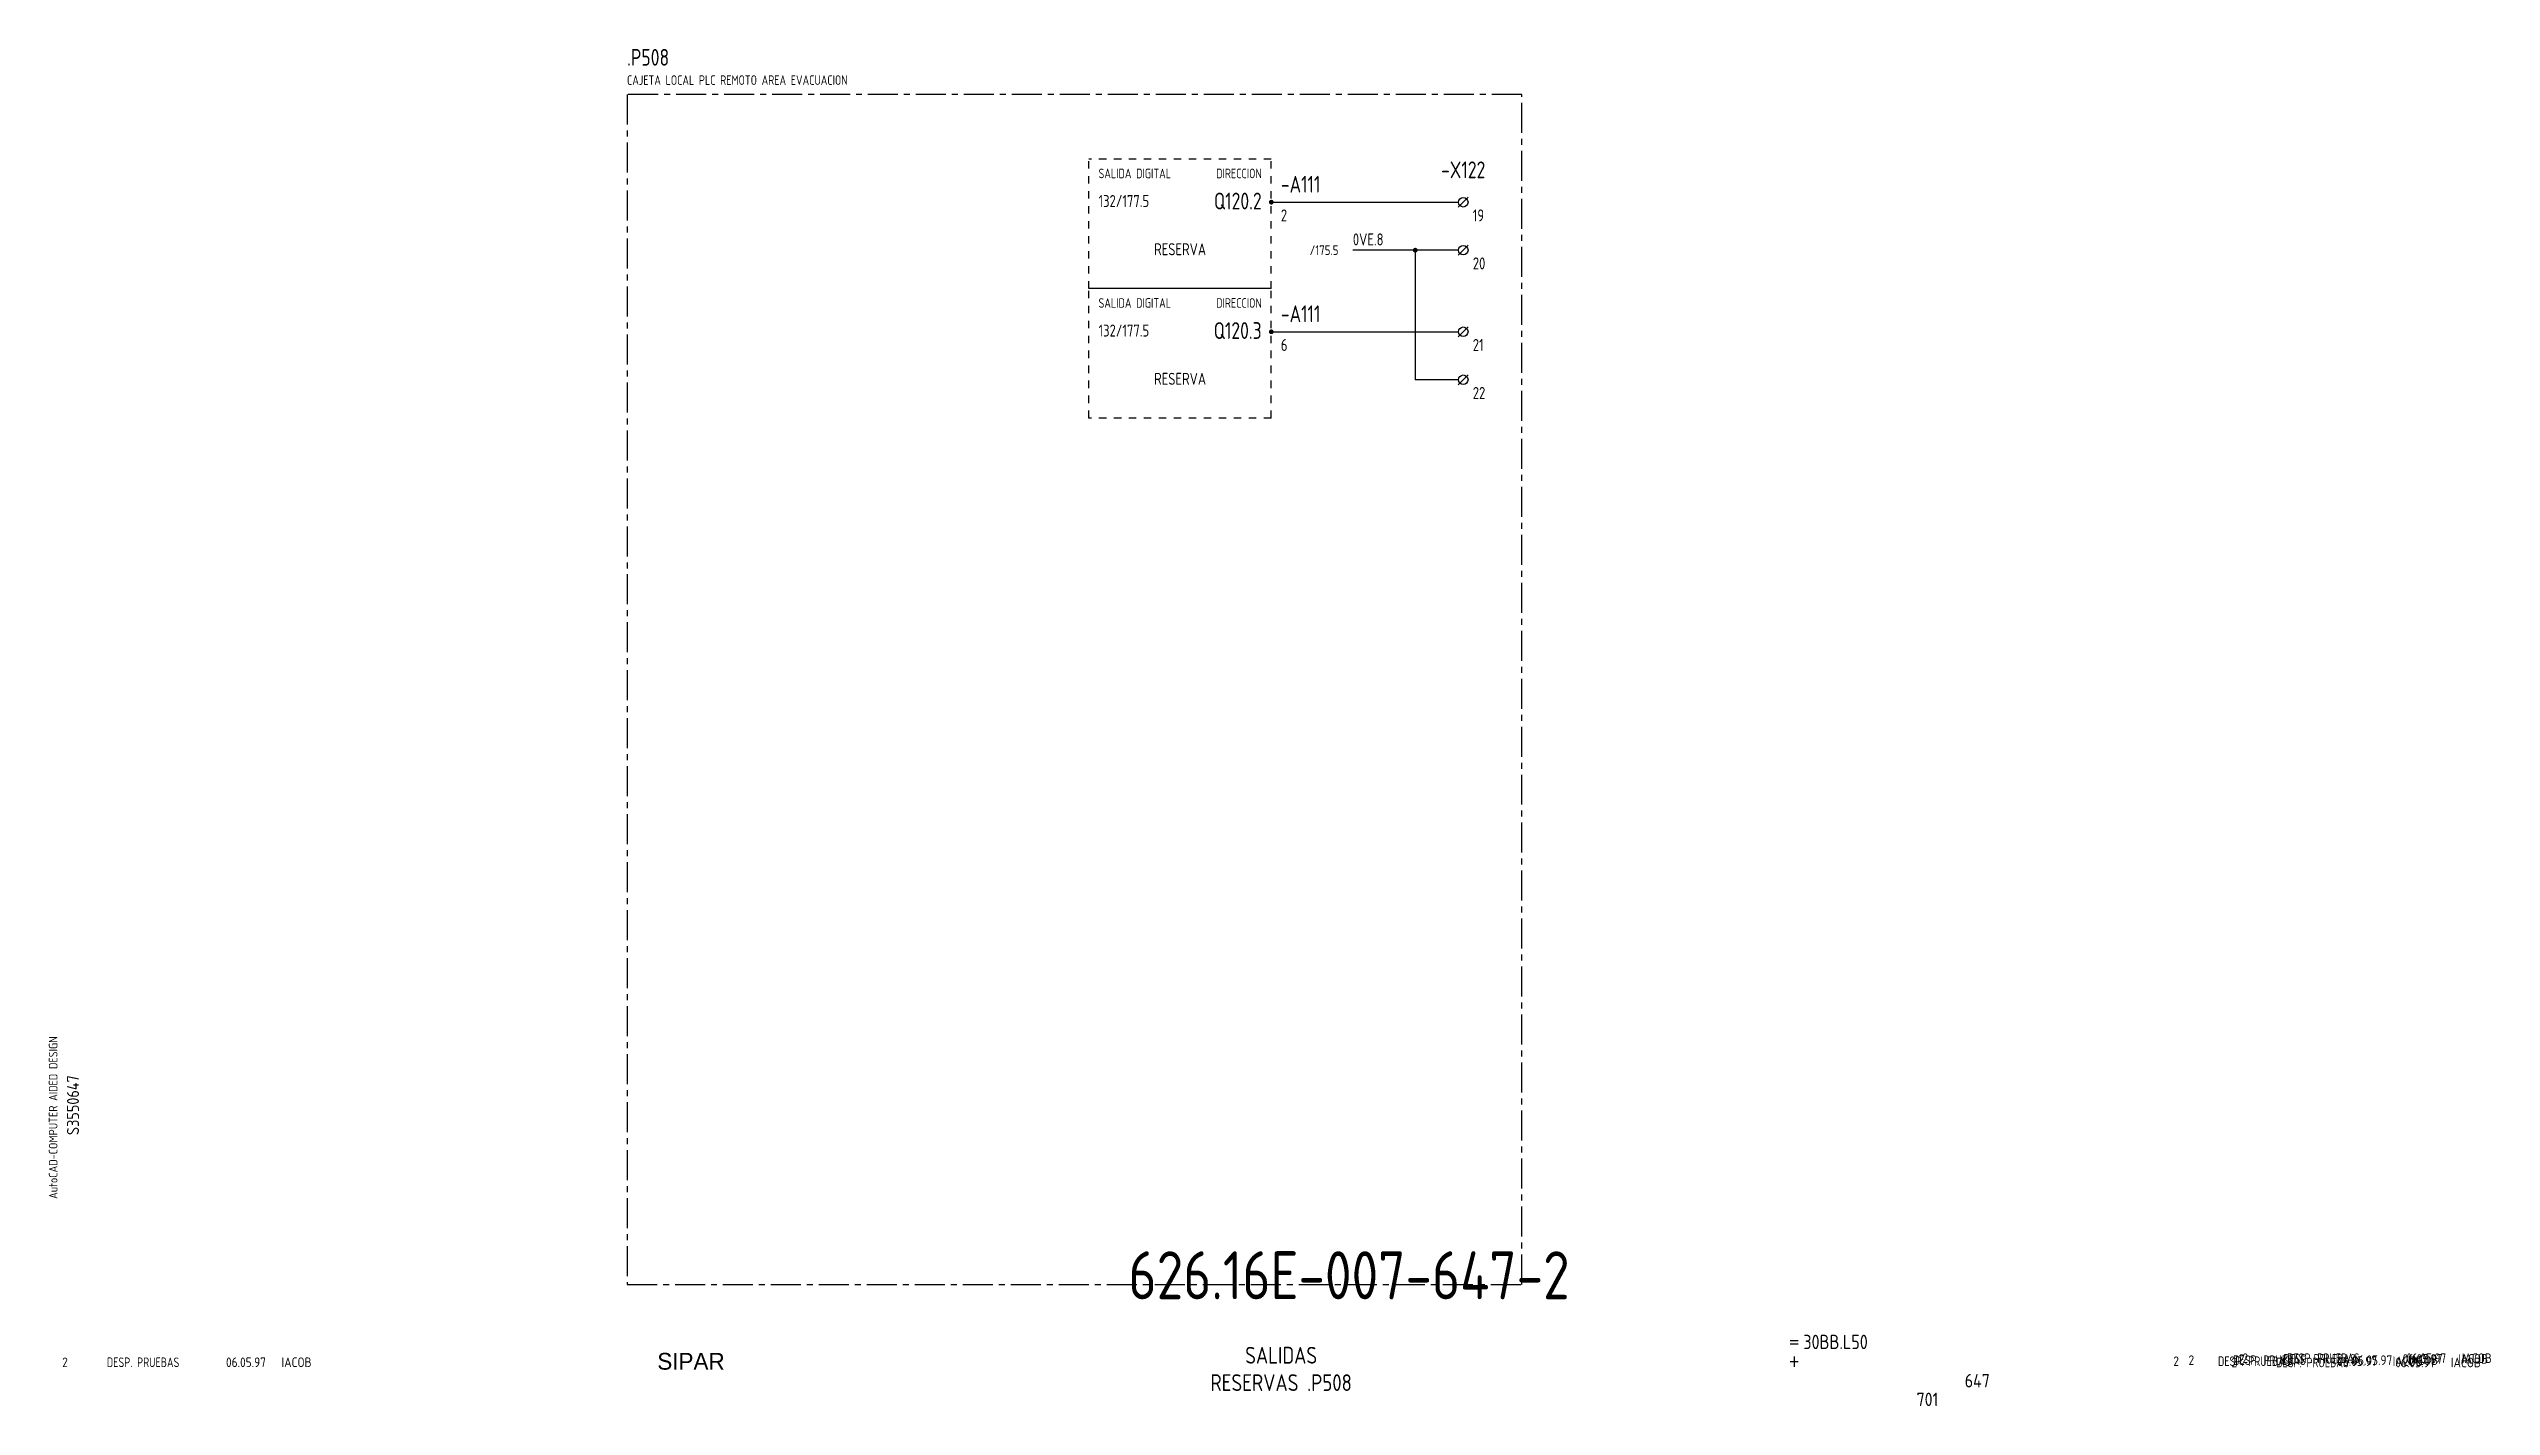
# Model space of a CAD drawing. Extents: x 10 to 964, y 6 to 289.
# Drawn here: x 10 to 519, y 6 to 289 of the extents above; entities that cross this region are included whole.
import ezdxf
from ezdxf.enums import TextEntityAlignment as Align

# ---------------------------------------------------------------- set-up
doc = ezdxf.new("R2010")
doc.units = 0
doc.header["$LTSCALE"] = 5
doc.header["$MEASUREMENT"] = 0
doc.linetypes.add('CENTER', pattern=[2, 1.25, -0.25, 0.25, -0.25])
doc.linetypes.add('HIDDEN1', pattern=[0.625, 0.3125, -0.3125])
doc.layers.get('0').update_dxf_attribs({"linetype": 'CONTINUOUS'})
doc.layers.add('3', color=3, linetype='CONTINUOUS')
doc.layers.add('CART', color=7, linetype='CONTINUOUS')
doc.styles.add('DIN', font='DIN.shx', dxfattribs={"width": 0.85})
doc.styles.add('N', font='ROMANS', dxfattribs={"width": 0.85, "height": 3})
doc.styles.add('SIMPLEX', font='SIMPLEX', dxfattribs={"width": 0.85})
doc.styles.add('X', font='UNIV.SHX', dxfattribs={"height": 3.5})

msp = doc.modelspace()

# ---------------------------------------------------------------- texts
at = {"color": 3, "style": 'DIN', "width": 0.8}
msp.add_text('.P508', height=3.5, dxfattribs=at).set_placement((130.17, 285))
at = {"style": 'DIN', "width": 0.8}
for s, height, p in [('CAJETA LOCAL PLC REMOTO AREA EVACUACION', 2, (130.17, 281)), ('132/177.5', 2.5, (228.44, 255.55)), ('2', 2.5, (266.44, 252.55)), ('19', 2.5, (306.44, 252.55)), ('0VE.8', 2.5, (281.44, 247.55)), ('20', 2.5, (306.44, 242.55)), ('132/177.5', 2.5, (228.44, 228.55)), ('6', 2.5, (266.44, 225.55)), ('21', 2.5, (306.44, 225.55)), ('22', 2.5, (306.44, 215.55))]:
    msp.add_text(s, height=height, dxfattribs=at).set_placement(p)
at = {"color": 1, "style": 'DIN', "width": 0.8}
for p in [(228.44, 261.55), (228.44, 234.55)]:
    msp.add_text('SALIDA DIGITAL', height=2, dxfattribs=at).set_placement(p)
for p in [(262.44, 261.55), (262.44, 234.55)]:
    msp.add_text('DIRECCION', height=2, dxfattribs=at).set_placement(p, align=Align.RIGHT)
at = {"style": 'DIN', "width": 0.8}
for p in [(245.44, 245.5), (245.44, 218.5)]:
    msp.add_text('RESERVA', height=2.5, dxfattribs=at).set_placement(p, align=Align.CENTER)
at = {"style": 'DIN', "width": 0.617647}
msp.add_text('/175.5', height=2, dxfattribs=at).set_placement((272.44, 245.55), (278.44, 245.55), align=Align.FIT)
at = {"color": 2, "insert": (234.68, 37.92), "char_height": 10, "width": 111.0411, "attachment_point": 1, "style": 'DIN'}
msp.add_mtext('626.16E-007-647-2', dxfattribs=at)
at = {"layer": '3', "style": 'DIN', "width": 0.8}
msp.add_text('-X122', height=3.5, dxfattribs=at).set_placement((304.44, 261.55), align=Align.CENTER)
for p in [(266.44, 258.55), (266.44, 231.55)]:
    msp.add_text('-A111', height=3.5, dxfattribs=at).set_placement(p)
for s, p in [('Q120.2', (262.44, 255.05)), ('Q120.3', (262.44, 228.05))]:
    msp.add_text(s, height=3.5, dxfattribs=at).set_placement(p, align=Align.RIGHT)
at = {"layer": '3', "color": 2, "style": 'DIN', "width": 0.85}
for s, p in [('SALIDAS', (266.5, 14.51)), ('RESERVAS .P508', (266.5, 8.8))]:
    msp.add_text(s, height=3.5, dxfattribs=at).set_placement(p, align=Align.CENTER)
at = {"layer": 'CART', "color": 1, "style": 'DIN', "width": 0.9}
msp.add_text('AutoCAD-COMPUTER AIDED DESIGN', height=1.8, rotation=90, dxfattribs=at).set_placement((11.47, 48.84))
at = {"layer": 'CART', "color": 3, "style": 'N', "width": 0.85}
for s, p in [('=', (372.24, 17.91)), ('+', (372.24, 13.87))]:
    msp.add_text(s, height=2.5, dxfattribs=at).set_placement(p)
at = {"layer": 'CART', "color": 3, "style": 'DIN', "width": 0.9, "flags": 1}
msp.add_attdef('S3550647', text='', height=2.5, rotation=90, dxfattribs=at).set_placement((15.95, 68.38), align=Align.CENTER)
at = {"layer": 'CART', "color": 3, "style": 'DIN', "width": 0.85}
msp.add_attdef('30BB.L50', text='', height=3, dxfattribs=at).set_placement((375.33, 16.63), align=Align.BOTTOM_LEFT)
at = {"layer": 'CART', "color": 6, "style": 'X', "flags": 1}
msp.add_attdef('SIPAR', text='', height=3.5, dxfattribs=at).set_placement((143.5, 15), align=Align.MIDDLE)
at = {"layer": 'CART', "color": 2, "style": 'DIN', "width": 0.9, "flags": 1}
msp.add_attdef('647', text='', height=2.8, dxfattribs=at).set_placement((414.2, 9.56), align=Align.RIGHT)
at = {"layer": 'CART', "color": 7, "style": 'DIN', "width": 0.9, "flags": 1}
msp.add_attdef('701', (398.93, 5.65), '', height=2.8, dxfattribs=at)

# ---------------------------------------------------------------- blocks, each defined once
blk = doc.blocks.new('REV2')
at = {"color": 3, "style": 'DIN'}
for s, width, p in [('2', 0.9, (12.45, 13.79)), ('DESP. PRUEBAS', 0.8, (21.76, 13.79)), ('06.05.97', 0.9, (46.59, 13.79)), ('IACOB', 0.9, (58.16, 13.79))]:
    blk.add_text(s, height=2, dxfattribs=dict(at, width=width)).set_placement(p)
blk = doc.blocks.new('B5-3')
at = {"linetype": 'Continuous', "const_width": 0.5}
blk.add_lwpolyline([(-0.25, 0, 1), (0.25, 0, 1)], format="xyb", close=True, dxfattribs=at)
blk = doc.blocks.new('NORMALE')
at = {"linetype": 'Continuous'}
blk.add_line((-1.06, -1.06), (1.06, 1.06), dxfattribs=at)
at = {"color": 7}
blk.add_circle((0, 0), 1, dxfattribs=at)
at = {"color": 7, "style": 'SIMPLEX', "flags": 9}
for tag, p in [('QUADRO', (-7.5, 4)), ('SEZIONE', (-7.5, 2.5)), ('NUMO', (-7.5, 1)), ('NUMM', (-7.5, -0.5)), ('NOTEM', (-7.5, -2)), ('NOTEV', (-7.5, -3.5)), ('UTENZA', (-7.5, -5)), ('RIP', (-7.5, -6.5)), ('RAGGIO', (-7.5, -8))]:
    blk.add_attdef(tag, p, '', height=1, dxfattribs=at)
at = {"color": 3, "style": 'SIMPLEX', "flags": 8}
for tag, p in [('NUMI', (1.5, 0.5)), ('MORSETTIERA', (1.5, -2.5))]:
    blk.add_attdef(tag, p, '', height=2, dxfattribs=at)

# ---------------------------------------------------------------- linework, layer by layer
at = {"color": 3, "linetype": 'CENTER'}
for p, q in [((130.17, 279), (130.17, 31)), ((316.64, 279), (130.17, 279)), ((316.64, 31), (316.64, 279)), ((130.17, 31), (316.64, 31))]:
    msp.add_line(p, q, dxfattribs=at)
at = {"linetype": 'HIDDEN1'}
for p, q in [((226.44, 238.55), (226.44, 265.55)), ((264.44, 265.55), (226.44, 265.55)), ((264.44, 238.55), (264.44, 265.55)), ((226.44, 211.55), (226.44, 238.55)), ((264.44, 211.55), (264.44, 238.55)), ((264.44, 211.55), (226.44, 211.55))]:
    msp.add_line(p, q, dxfattribs=at)
for p, q in [((264.44, 256.55), (303.44, 256.55)), ((303.44, 246.55), (281.44, 246.55)), ((294.44, 246.55), (294.44, 219.55)), ((264.44, 229.55), (303.44, 229.55)), ((303.44, 219.55), (294.44, 219.55))]:
    msp.add_line(p, q)
at = {"linetype": 'Continuous'}
msp.add_line((264.44, 238.55), (226.44, 238.55), dxfattribs=at)
at = {"const_width": 0.5}
msp.add_lwpolyline([(294.19, 246.55, 1), (294.69, 246.55, 1)], format="xyb", close=True, dxfattribs=at)

# ---------------------------------------------------------------- block references
for name, p in [('B5-3', (264.44, 256.55)), ('B5-3', (264.44, 229.55)), ('REV2', (439.99, 0.22)), ('REV2', (443.16, 0.44)), ('REV2', (452.12, -0.04)), ('REV2', (453.61, 0.7)), ('REV2', (454.4, 0.85))]:
    msp.add_blockref(name, p)
at = {"linetype": 'Continuous'}
for name, p in [('NORMALE', (304.44, 256.55)), ('NORMALE', (304.44, 246.55)), ('NORMALE', (304.44, 229.55)), ('NORMALE', (304.44, 219.55)), ('REV2', (0, 0))]:
    msp.add_blockref(name, p, dxfattribs=at)

msp.set_redraw_order([(e.dxf.handle, doc.entitydb.next_handle()) for e in msp.query("TEXT MTEXT ATTDEF DIMENSION ARC_DIMENSION")])  # texts and dimensions are drawn at this point

doc.saveas('drawing.dxf')
